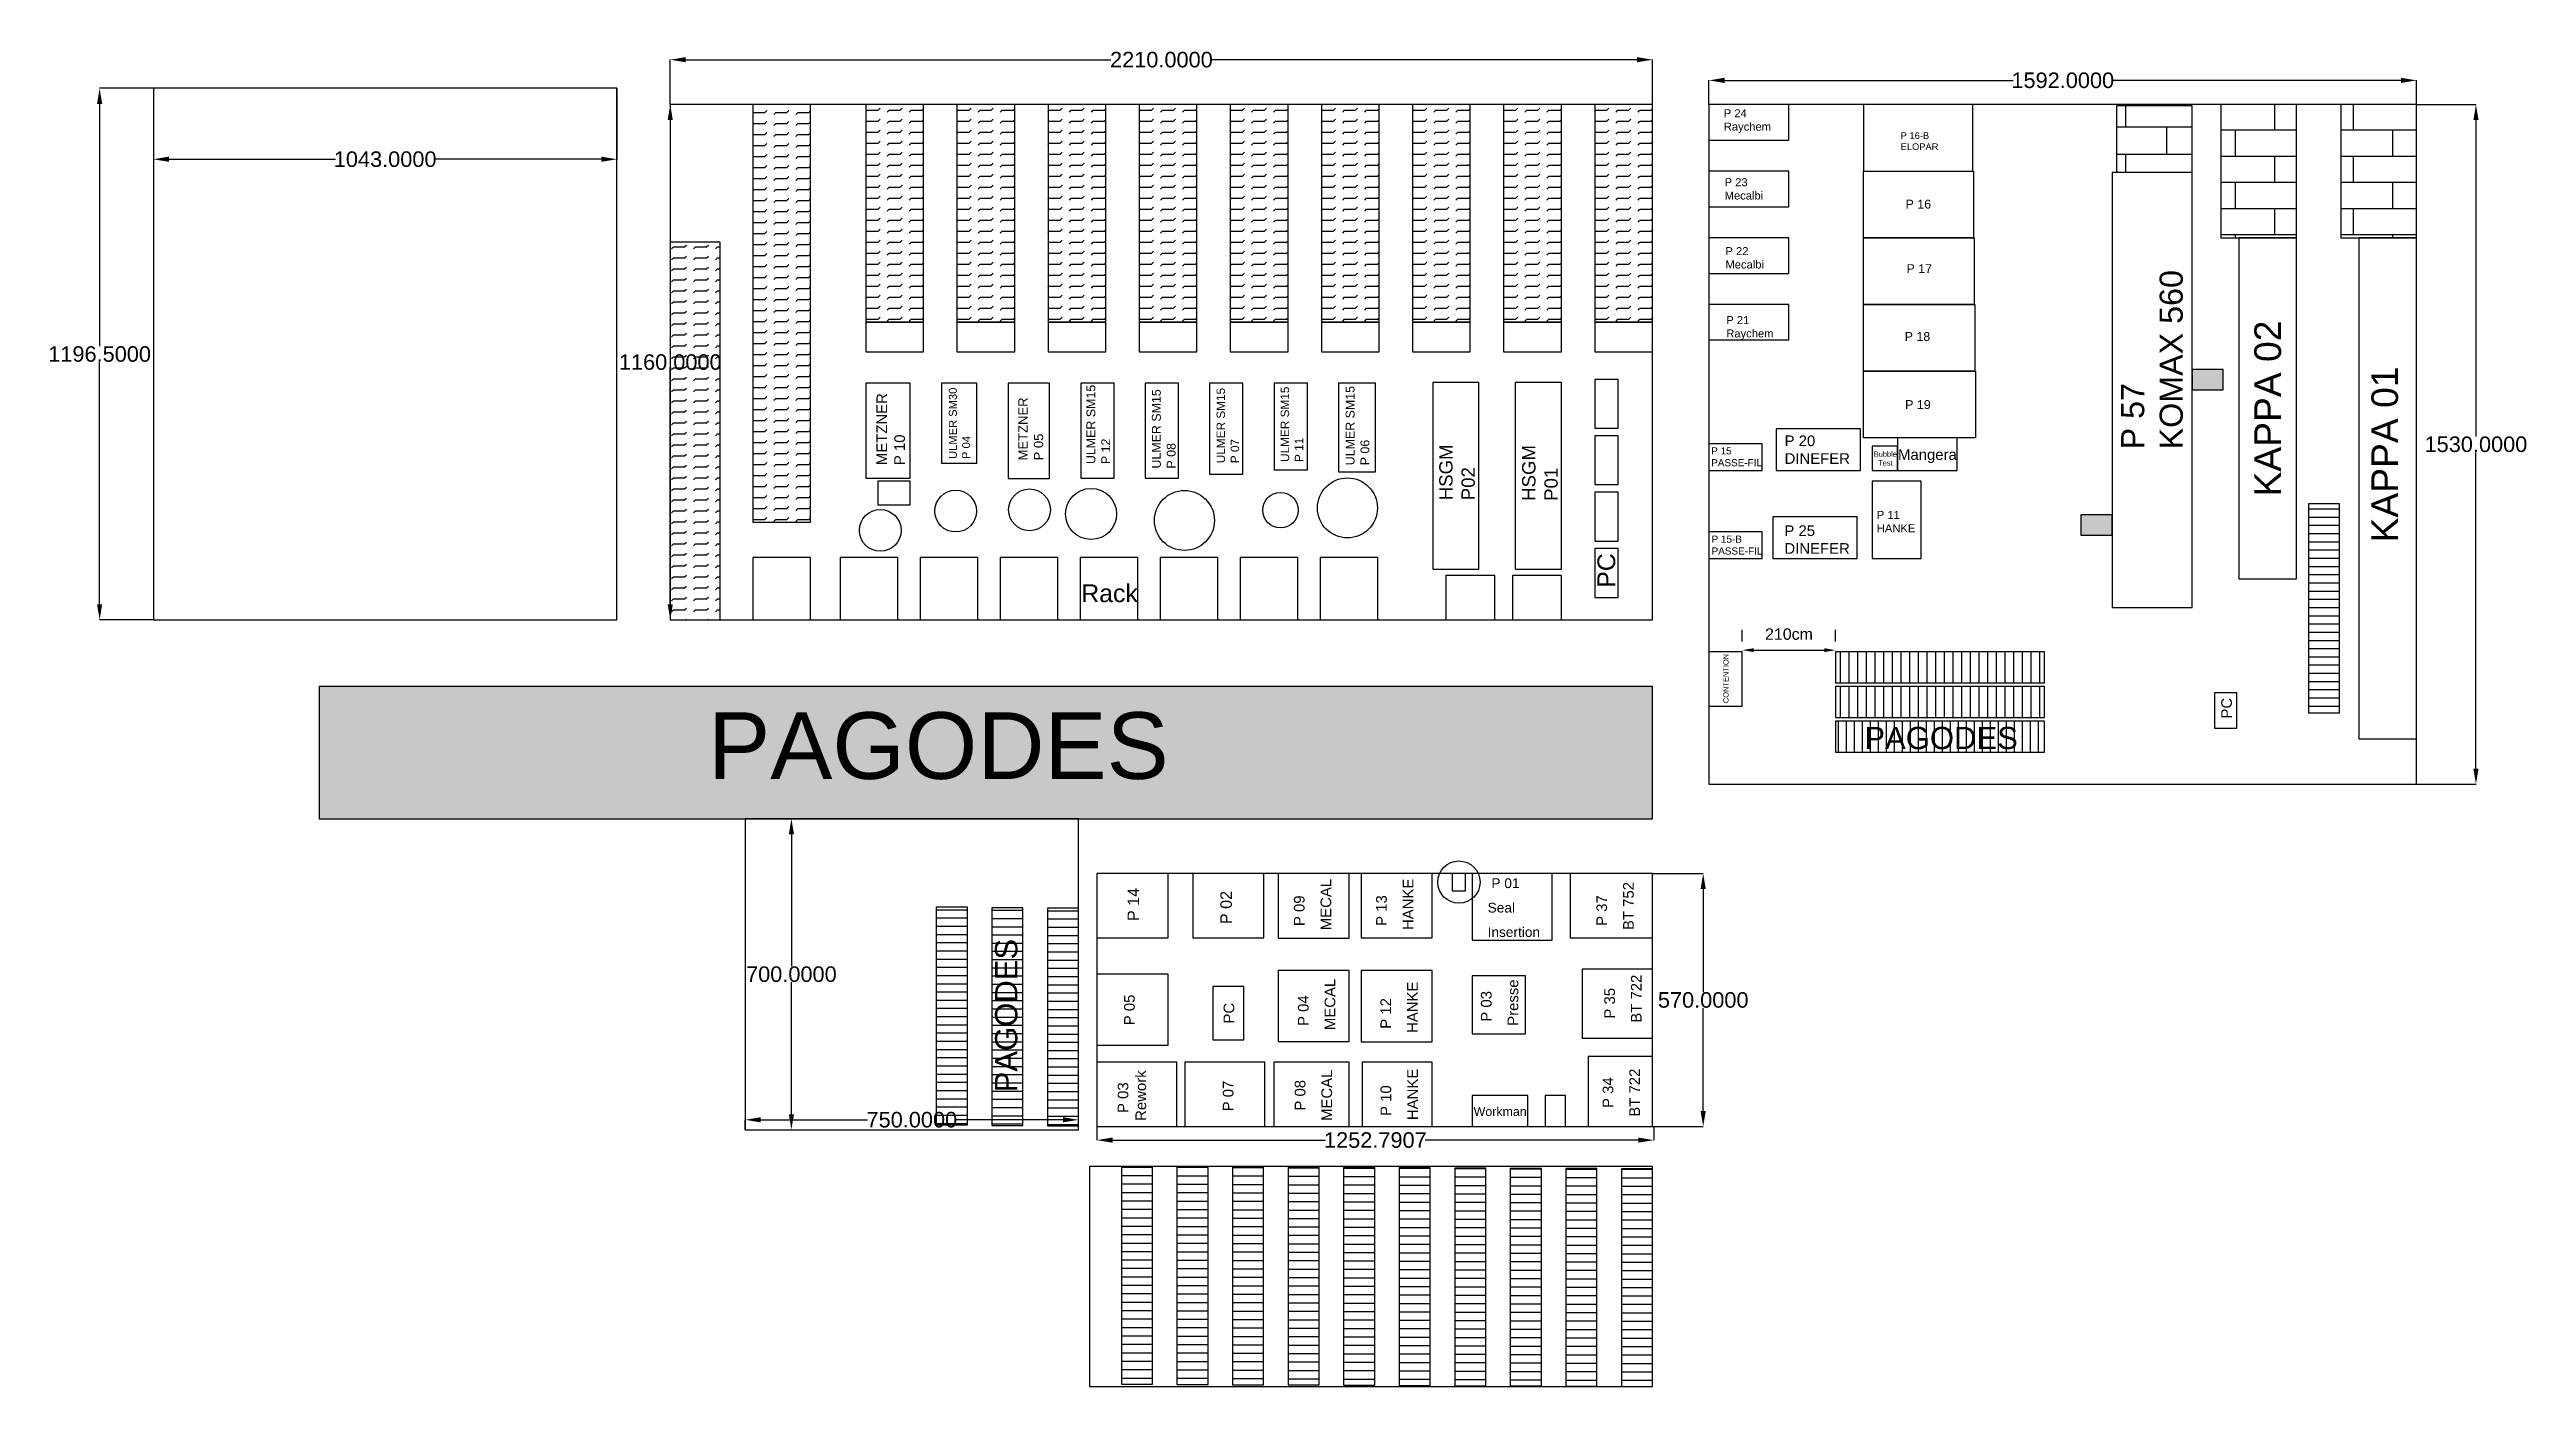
# Model space of a CAD drawing. Header units: inches. Extents: x -233 to 5339, y 0 to 3010.
import ezdxf

# ---------------------------------------------------------------- set-up
doc = ezdxf.new("R2010")
doc.units = ezdxf.units.IN
doc.header["$MEASUREMENT"] = 0
doc.styles.get("Standard").update_dxf_attribs({"font": 'arial.ttf'})
doc.dimstyles.new('ISO-25', dxfattribs={"dimtxt": 2.5, "dimasz": 2.5, "dimexe": 1.25, "dimexo": 0.625, "dimtad": 1, "dimtxsty": 'Standard', "dimcen": 2.5, "dimadec": 0, "dimazin": 0, "dimtfac": 1, "dimtmove": 0, "dimatfit": 3, "dimfxl": 1, "dimarcsym": 0})
doc.dimstyles.get("Standard").update_dxf_attribs({"dimtxt": 35, "dimasz": 35, "dimexe": 0.18, "dimexo": 0.0625, "dimgap": 0.09, "dimtad": 0, "dimtih": 1, "dimtoh": 1, "dimdec": 4, "dimzin": 0, "dimdsep": 46, "dimtxsty": 'Standard', "dimcen": 0.09, "dimadec": 0, "dimazin": 0, "dimtfac": 1, "dimtdec": 4, "dimtofl": 0, "dimtmove": 0, "dimatfit": 3, "dimfxl": 1, "dimtolj": 1, "dimtzin": 0, "dimarcsym": 0})
pattern_1 = [(0, (0, 0), (0, 58.93537), []), (90, (0, 0), (-88.392, 58.9354), [58.9354, -58.9354])]

msp = doc.modelspace()

# ---------------------------------------------------------------- texts
at = {"attachment_point": 5, "rotation": 90}
for s, insert, char_height in [('PC ', (3269.3852, 1837.05679), 40), ('PAGODES ', (1919.25234, 835.05949), 50)]:
    msp.add_mtext_dynamic_manual_height_columns(s, width=208.0956693, gutter_width=105.82111, heights=[4.47448], dxfattribs=dict(at, insert=insert, char_height=char_height))
at = {"attachment_point": 5}
for s, insert, char_height in [('Rack ', (2151.43075, 1785.58153), 40), ('PAGODES ', (1766.45237, 1441.83322), 150), ('PAGODES ', (4022.35675, 1459.64866), 50)]:
    msp.add_mtext_dynamic_manual_height_columns(s, width=208.0956693, gutter_width=105.82111, heights=[4.47448], dxfattribs=dict(at, insert=insert, char_height=char_height))

# ---------------------------------------------------------------- blocks, each defined once
blk = doc.blocks.new('*D64')
at = {"color": 0, "lineweight": -2, "transparency": 16777216}
for p, q in [((3575.1, 1677), (3575.1, 1703.6)), ((3785.1, 1677), (3785.1, 1703.6)), ((3600.7, 1657.8), (3759.4, 1657.8))]:
    blk.add_line(p, q, dxfattribs=at)
at = {"color": 0, "transparency": 16777216}
for points in [[(3600.7, 1662.1), (3600.7, 1653.5), (3575.1, 1657.8)], [(3759.4, 1662.1), (3759.4, 1653.5), (3785.1, 1657.8)]]:
    blk.add_solid(points, dxfattribs=at)
at = {"layer": 'Defpoints', "color": 0, "transparency": 16777216}
for p in [(3575.1, 1654.1), (3785.1, 1657.8), (3785.1, 1654)]:
    blk.add_point(p, dxfattribs=at)
at = {"color": 0, "transparency": 16777216, "insert": (3680.1, 1693.8), "char_height": 25.67, "attachment_point": 5}
blk.add_mtext('210cm', dxfattribs=at)
blk = doc.blocks.new('P24')
at = {"color": 7, "true_color": 0xffffff}
blk.add_lwpolyline([(3626.1, 3295.8), (3806.1, 3295.8), (3806.1, 3375.8), (3626.1, 3375.8)], close=True, dxfattribs=at)
at = {"insert": (3659.5, 3365.2), "char_height": 18, "attachment_point": 1}
blk.add_mtext_dynamic_manual_height_columns('P 24 \\PRaychem', width=113.925, gutter_width=12.5, heights=[0], dxfattribs=at)
blk = doc.blocks.new('P23')
at = {"color": 7, "true_color": 0xffffff}
blk.add_lwpolyline([(3626.1, 3145.8), (3806.1, 3145.8), (3806.1, 3225.8), (3626.1, 3225.8)], close=True, dxfattribs=at)
at = {"insert": (3661.4, 3210), "char_height": 18, "attachment_point": 1}
blk.add_mtext_dynamic_manual_height_columns('P 23 \\PMecalbi', width=113.925, gutter_width=12.5, heights=[0], dxfattribs=at)
blk = doc.blocks.new('P22')
at = {"color": 7, "true_color": 0xffffff}
blk.add_lwpolyline([(3626.1, 2995.8), (3806.1, 2995.8), (3806.1, 3075.8), (3626.1, 3075.8)], close=True, dxfattribs=at)
at = {"insert": (3663.2, 3054.8), "char_height": 18, "attachment_point": 1}
blk.add_mtext_dynamic_manual_height_columns('P 22 \\PMecalbi', width=113.925, gutter_width=12.5, heights=[0], dxfattribs=at)
blk = doc.blocks.new('P21')
at = {"color": 7, "true_color": 0xffffff}
blk.add_lwpolyline([(3626.1, 2845.8), (3806.1, 2845.8), (3806.1, 2925.8), (3626.1, 2925.8)], close=True, dxfattribs=at)
at = {"insert": (3665.1, 2899.6), "char_height": 18, "attachment_point": 1}
blk.add_mtext_dynamic_manual_height_columns('P 21 \\PRaychem', width=113.925, gutter_width=12.5, heights=[0], dxfattribs=at)
blk = doc.blocks.new('P15')
blk.add_lwpolyline([(3626.1, 2551.7), (3746.1, 2551.7), (3746.1, 2611.7), (3626.1, 2611.7)], close=True)
at = {"insert": (3631.1, 2604.2), "char_height": 16, "attachment_point": 1}
blk.add_mtext_dynamic_manual_height_columns('P 15\\PPASSE-FIL', width=97.126, gutter_width=12.5, heights=[0], dxfattribs=at)
blk = doc.blocks.new('P15-B')
blk.add_lwpolyline([(3626.1, 2353.8), (3746.1, 2353.8), (3746.1, 2413.8), (3626.1, 2413.8)], close=True)
at = {"insert": (3632, 2405.4), "char_height": 16, "attachment_point": 1}
blk.add_mtext_dynamic_manual_height_columns('P 15-B\\PPASSE-FIL', width=97.126, gutter_width=12.5, heights=[0], dxfattribs=at)
blk = doc.blocks.new('P25')
blk.add_lwpolyline([(3769.6, 2353.8), (3959.6, 2353.8), (3959.6, 2447.8), (3769.6, 2447.8)], close=True)
at = {"insert": (3795.8, 2428.5), "char_height": 24, "attachment_point": 1}
blk.add_mtext_dynamic_manual_height_columns('P 25 \\PDINEFER', width=152.973, gutter_width=12.5, heights=[0], dxfattribs=at)
blk = doc.blocks.new('P20')
blk.add_lwpolyline([(3777, 2551.7), (3967, 2551.7), (3967, 2645.7), (3777, 2645.7)], close=True)
at = {"insert": (3796.2, 2630.9), "char_height": 24, "attachment_point": 1}
blk.add_mtext_dynamic_manual_height_columns('P 20 \\PDINEFER', width=152.973, gutter_width=12.5, heights=[0], dxfattribs=at)
blk = doc.blocks.new('P11')
blk.add_lwpolyline([(3993.6, 2353.8), (4103.6, 2353.8), (4103.6, 2527.8), (3993.6, 2527.8)], close=True)
at = {"insert": (4003.8, 2461), "char_height": 18, "attachment_point": 1}
blk.add_mtext_dynamic_manual_height_columns('P 11\\PHANKE', width=55.388, gutter_width=12.5, heights=[0], dxfattribs=at)
blk = doc.blocks.new('CONTENTION')
blk.add_lwpolyline([(3626.1, 2021.8), (3701.1, 2021.8), (3701.1, 2143.8), (3626.1, 2143.8)], close=True)
at = {"insert": (3658.1, 2028.2), "char_height": 12, "attachment_point": 1, "rotation": 90}
blk.add_mtext_dynamic_manual_height_columns('CONTENTION ', width=35.228, gutter_width=12.5, heights=[0], dxfattribs=at)
blk = doc.blocks.new('PC_B')
at = {"color": 175, "true_color": 0x4554a5}
blk.add_lwpolyline([(4763.8, 1971.6), (4813.8, 1971.6), (4813.8, 2051.2), (4763.8, 2051.2)], close=True, dxfattribs=at)
at = {"color": 175, "true_color": 0x4554a5, "insert": (4778.7, 1993.7), "char_height": 24, "attachment_point": 1, "rotation": 90}
blk.add_mtext_dynamic_manual_height_columns('PC', width=26.14, gutter_width=12.5, heights=[0], dxfattribs=at)
blk = doc.blocks.new('REWORK_03')
blk.add_lwpolyline([(2249.1, 1152.8), (2429.1, 1152.8), (2429.1, 1297.8), (2249.1, 1297.8)], close=True)
at = {"insert": (2327.9, 1222.7), "char_height": 24, "attachment_point": 5, "rotation": 90}
blk.add_mtext_dynamic_manual_height_columns('P 03  Rework', width=119.801, gutter_width=12.5, heights=[0], dxfattribs=at)
blk = doc.blocks.new('BoB_KAPPA01')
at = {"true_color": 0x727430}
h = blk.add_hatch(dxfattribs=at)
h.set_pattern_fill('AR-BRSTD', color=67, scale=0.87, style=0)
h.set_pattern_definition(pattern_1)
h.paths.add_polyline_path([(5048.1, 3075.8), (5218.1, 3075.8), (5218.1, 3375.8), (5048.1, 3375.8)])
at = {"color": 67, "true_color": 0x727430}
blk.add_lwpolyline([(5048.1, 3075.8), (5218.1, 3075.8), (5218.1, 3375.8), (5048.1, 3375.8)], close=True, dxfattribs=at)
blk = doc.blocks.new('SMED_P57')
at = {"true_color": 0x136734}
h = blk.add_hatch(color=116, dxfattribs=at)
h.dxf.hatch_style = 1
h.paths.add_polyline_path([(4463.1, 2406.3), (4533.1, 2406.3), (4533.1, 2452.3), (4463.1, 2452.3)])
at = {"color": 116, "true_color": 0x136734}
blk.add_lwpolyline([(4463.1, 2406.3), (4533.1, 2406.3), (4533.1, 2452.3), (4463.1, 2452.3)], close=True, dxfattribs=at)
blk = doc.blocks.new('SMED02_P75')
at = {"true_color": 0x136734}
h = blk.add_hatch(color=116, dxfattribs=at)
h.dxf.hatch_style = 1
h.paths.add_polyline_path([(4734.6, 2799.6), (4804.6, 2799.6), (4804.6, 2845.6), (4734.6, 2845.6)])
at = {"color": 116, "true_color": 0x136734}
blk.add_lwpolyline([(4734.6, 2799.6), (4804.6, 2799.6), (4804.6, 2845.6), (4734.6, 2845.6)], close=True, dxfattribs=at)
blk = doc.blocks.new('Z_B')
at = {"color": 242, "true_color": 0xcd2027}
blk.add_lwpolyline([(3516.2, 1386.8), (5108.2, 1386.8), (5108.2, 2916.8), (3516.2, 2916.8)], close=True, dxfattribs=at)
blk = doc.blocks.new('Z_A')
at = {"color": 242, "true_color": 0xcd2027}
blk.add_lwpolyline([(2139.2, 615.8), (3389.2, 615.8), (3389.2, 1185.8), (2139.2, 1185.8)], close=True, dxfattribs=at)
blk = doc.blocks.new('P14')
blk.add_lwpolyline([(2249.1, 1577.8), (2409.1, 1577.8), (2409.1, 1722.8), (2249.1, 1722.8)], close=True)
at = {"insert": (2318, 1605.6), "char_height": 26, "attachment_point": 1, "rotation": 90}
blk.add_mtext_dynamic_manual_height_columns('\\pxsm1.5; P 14 ', width=119.801, gutter_width=12.5, heights=[0], dxfattribs=at)
blk = doc.blocks.new('P02')
blk.add_lwpolyline([(2471.7, 1577.8), (2631.7, 1577.8), (2631.7, 1722.8), (2471.7, 1722.8)], close=True)
at = {"insert": (2533.7, 1598.7), "char_height": 26, "attachment_point": 1, "rotation": 90}
blk.add_mtext_dynamic_manual_height_columns('\\pxsm1.5; P 02', width=119.801, gutter_width=12.5, heights=[0], dxfattribs=at)
blk = doc.blocks.new('P09')
blk.add_lwpolyline([(2701.8, 1577.8), (2861.8, 1577.8), (2861.8, 1722.8), (2701.8, 1722.8)], close=True)
at = {"insert": (2737.2, 1595.4), "char_height": 24, "attachment_point": 1, "rotation": 90}
blk.add_mtext_dynamic_manual_height_columns('\\pxsm1.5; P 09 \\PMECAL', width=119.801, gutter_width=12.5, heights=[0], dxfattribs=at)
blk = doc.blocks.new('P13')
blk.add_lwpolyline([(2888.5, 1577.8), (3048.5, 1577.8), (3048.5, 1722.8), (2888.5, 1722.8)], close=True)
at = {"insert": (2922.2, 1595.5), "char_height": 24, "attachment_point": 1, "rotation": 90}
blk.add_mtext_dynamic_manual_height_columns('\\pxsm1.5; P 13 \\PHANKE', width=119.801, gutter_width=12.5, heights=[0], dxfattribs=at)
blk = doc.blocks.new('P01')
blk.add_lwpolyline([(3068, 1572.8), (3248, 1572.8), (3248, 1722.8), (3068, 1722.8)], close=True)
at = {"insert": (3102.7, 1711.9), "char_height": 22, "attachment_point": 1}
blk.add_mtext_dynamic_manual_height_columns('\\pxsm1.5; P 01 Seal Insertion', width=130.567, gutter_width=12.5, heights=[0], dxfattribs=at)
blk = doc.blocks.new('P37')
blk.add_lwpolyline([(3314.1, 1577.8), (3499.1, 1577.8), (3499.1, 1722.8), (3314.1, 1722.8)], close=True)
at = {"insert": (3372.8, 1595.5), "char_height": 24, "attachment_point": 1, "rotation": 90}
blk.add_mtext_dynamic_manual_height_columns('\\pxsm1.5; P 37 \\PBT 752', width=119.801, gutter_width=12.5, heights=[0], dxfattribs=at)
blk = doc.blocks.new('P05')
blk.add_lwpolyline([(2249.1, 1336), (2409.1, 1336), (2409.1, 1496), (2249.1, 1496)], close=True)
at = {"insert": (2310.1, 1371.8), "char_height": 24, "attachment_point": 1, "rotation": 90}
blk.add_mtext_dynamic_manual_height_columns('\\pxsm1.5; P 05', width=119.801, gutter_width=12.5, heights=[0], dxfattribs=at)
blk = doc.blocks.new('PC-A')
at = {"color": 175, "true_color": 0x4554a5}
blk.add_lwpolyline([(2544.3, 1348.5), (2614.3, 1348.5), (2614.3, 1468.5), (2544.3, 1468.5)], close=True, dxfattribs=at)
at = {"color": 175, "true_color": 0x4554a5, "insert": (2580.9, 1408.3), "char_height": 24, "attachment_point": 5, "rotation": 90}
blk.add_mtext_dynamic_manual_height_columns('PC', width=119.801, gutter_width=12.5, heights=[0], dxfattribs=at)
blk = doc.blocks.new('P04')
blk.add_lwpolyline([(2668.9, 1344.2), (2828.9, 1344.2), (2828.9, 1504.2), (2668.9, 1504.2)], close=True)
at = {"insert": (2713.5, 1370.2), "char_height": 24, "attachment_point": 1, "rotation": 90}
blk.add_mtext_dynamic_manual_height_columns('\\pxsm1.5; P 04 \\PMECAL', width=119.801, gutter_width=12.5, heights=[0], dxfattribs=at)
blk = doc.blocks.new('P12')
blk.add_lwpolyline([(2878.1, 1344.1), (3038.1, 1344.1), (3038.1, 1504.1), (2878.1, 1504.1)], close=True)
at = {"insert": (2921.6, 1363.9), "char_height": 24, "attachment_point": 1, "rotation": 90}
blk.add_mtext_dynamic_manual_height_columns('\\pxsm1.5; P 12 \\PHANKE', width=119.801, gutter_width=12.5, heights=[0], dxfattribs=at)
blk = doc.blocks.new('PRESSE_03')
at = {"color": 175, "true_color": 0x4554a5}
blk.add_lwpolyline([(3117.8, 1362.1), (3237.8, 1362.1), (3237.8, 1492.1), (3117.8, 1492.1)], close=True, dxfattribs=at)
at = {"color": 175, "true_color": 0x4554a5, "insert": (3137.4, 1379.9), "char_height": 24, "attachment_point": 1, "rotation": 90}
blk.add_mtext_dynamic_manual_height_columns('\\pxsm1.5; P 03 \\PPresse', width=119.801, gutter_width=12.5, heights=[0], dxfattribs=at)
blk = doc.blocks.new('P35')
blk.add_lwpolyline([(3341.1, 1352.1), (3499.1, 1352.1), (3499.1, 1507.1), (3341.1, 1507.1)], close=True)
at = {"insert": (3390.6, 1386.8), "char_height": 24, "attachment_point": 1, "rotation": 90}
blk.add_mtext_dynamic_manual_height_columns('\\pxsm1.5; P 35 \\PBT 722', width=119.801, gutter_width=12.5, heights=[0], dxfattribs=at)
blk = doc.blocks.new('P07')
blk.add_lwpolyline([(2471.7, 1152.8), (2651.7, 1152.8), (2651.7, 1297.8), (2471.7, 1297.8)], close=True)
at = {"insert": (2569.6, 1221.7), "char_height": 24, "attachment_point": 5, "rotation": 90}
blk.add_mtext_dynamic_manual_height_columns('P 07', width=119.801, gutter_width=12.5, heights=[0], dxfattribs=at)
blk = doc.blocks.new('P08')
blk.add_lwpolyline([(2691.8, 1152.8), (2861.8, 1152.8), (2861.8, 1297.8), (2691.8, 1297.8)], close=True)
at = {"insert": (2781.3, 1223.5), "char_height": 24, "attachment_point": 5, "rotation": 90}
blk.add_mtext_dynamic_manual_height_columns('\\pxsm1.5;P 08 \\P\\ps*;MECAL', width=119.801, gutter_width=12.5, heights=[0], dxfattribs=at)
blk = doc.blocks.new('P10')
blk.add_lwpolyline([(2890.5, 1152.8), (3048.5, 1152.8), (3048.5, 1297.8), (2890.5, 1297.8)], close=True)
at = {"insert": (2932.1, 1167.6), "char_height": 24, "attachment_point": 1, "rotation": 90}
blk.add_mtext_dynamic_manual_height_columns('\\pxsm1.5; P 10 \\PHANKE', width=119.801, gutter_width=12.5, heights=[0], dxfattribs=at)
blk = doc.blocks.new('P34')
blk.add_lwpolyline([(3354.1, 1152.8), (3499.1, 1152.8), (3499.1, 1310.8), (3354.1, 1310.8)], close=True)
at = {"insert": (3428.9, 1229.3), "char_height": 24, "attachment_point": 5, "rotation": 90}
blk.add_mtext_dynamic_manual_height_columns('\\pxsm1.5;P 34 \\P\\ps*;BT 722', width=119.801, gutter_width=12.5, heights=[0], dxfattribs=at)
blk = doc.blocks.new('poutre')
at = {"color": 6}
blk.add_lwpolyline([(2938.6, 1146.8), (2968.6, 1146.8), (2968.6, 1185.8), (2938.6, 1185.8)], close=True, dxfattribs=at)
blk.add_circle((2953.6, 1166.3), 47.6, dxfattribs=at)
blk = doc.blocks.new('P19+Ref')
blk.add_lwpolyline([(3864.2, 2316.8), (4116, 2316.8), (4116, 2166.8), (3864.2, 2166.8)], close=True)
at = {"insert": (3957.6, 2251.4), "char_height": 20, "attachment_point": 1}
blk.add_mtext_dynamic_manual_height_columns('P 19 ', width=70.41, gutter_width=12.5, heights=[0], dxfattribs=at)
blk = doc.blocks.new('P18+Ref')
blk.add_lwpolyline([(3864.2, 2466.8), (4114.6, 2466.8), (4114.6, 2316.8), (3864.2, 2316.8)], close=True)
at = {"insert": (3956.5, 2404.6), "char_height": 20, "attachment_point": 1}
blk.add_mtext_dynamic_manual_height_columns('P 18 ', width=70.41, gutter_width=12.5, heights=[0], dxfattribs=at)
blk = doc.blocks.new('P17+Ref')
blk.add_lwpolyline([(3864.2, 2616.8), (4113.1, 2616.8), (4113.1, 2466.8), (3864.2, 2466.8)], close=True)
at = {"insert": (3960.7, 2557.5), "char_height": 20, "attachment_point": 1}
blk.add_mtext_dynamic_manual_height_columns('P 17 ', width=70.41, gutter_width=12.5, heights=[0], dxfattribs=at)
blk = doc.blocks.new('P16+Ref')
blk.add_lwpolyline([(3864.2, 2766.8), (4111.7, 2766.8), (4111.7, 2616.8), (3864.2, 2616.8)], close=True)
at = {"insert": (3958.5, 2702.7), "char_height": 20, "attachment_point": 1}
blk.add_mtext_dynamic_manual_height_columns('P 16 ', width=70.41, gutter_width=12.5, heights=[0], dxfattribs=at)
blk = doc.blocks.new('P16-B+Ref')
blk.add_lwpolyline([(4110.2, 2916.8), (3864.2, 2916.8), (3864.2, 2766.8), (4110.2, 2766.8)], close=True)
at = {"insert": (3947.5, 2854.5), "char_height": 15, "attachment_point": 1}
blk.add_mtext_dynamic_manual_height_columns('P 16-B\\PELOPAR', width=104.342, gutter_width=12.5, heights=[0], dxfattribs=at)
blk = doc.blocks.new('KAPPA01')
blk.add_lwpolyline([(5088.1, 1896.3), (5218.1, 1896.3), (5218.1, 3024.3), (5088.1, 3024.3)], close=True)
at = {"insert": (5116.5, 2338.6), "char_height": 60, "attachment_point": 1, "rotation": 90}
blk.add_mtext_dynamic_manual_height_columns('KAPPA 01', width=379.736, gutter_width=12.5, heights=[0], dxfattribs=at)
blk = doc.blocks.new('BoB+KAPPA01')
at = {"color": 175, "true_color": 0x4554a5}
blk.add_blockref('KAPPA01', (-109.9, -407.5), dxfattribs=at)
blk = doc.blocks.new('WORKMAN_A')
at = {"color": 175, "true_color": 0x4554a5}
blk.add_lwpolyline([(3123, 1152.8), (3248, 1152.8), (3248, 1222.8), (3123, 1222.8)], close=True, dxfattribs=at)
at = {"color": 175, "true_color": 0x4554a5, "insert": (3185.9, 1186.7), "char_height": 20, "attachment_point": 5}
blk.add_mtext_dynamic_manual_height_columns('Workman', width=119.801, gutter_width=12.5, heights=[0], dxfattribs=at)
blk = doc.blocks.new('Bubble_Test')
at = {"color": 175, "true_color": 0x4554a5}
blk.add_lwpolyline([(3883.6, 2092.7), (3940.6, 2092.7), (3940.6, 2147.7), (3883.6, 2147.7)], close=True, dxfattribs=at)
at = {"color": 175, "true_color": 0x4554a5, "insert": (3913, 2119.8), "char_height": 12, "attachment_point": 5}
blk.add_mtext_dynamic_manual_height_columns('Bubble \\PTest', width=119.801, gutter_width=12.5, heights=[0], dxfattribs=at)
blk = doc.blocks.new('mangera')
at = {"color": 175, "true_color": 0x4554a5}
blk.add_lwpolyline([(3940.6, 2092.7), (4074.6, 2092.7), (4074.6, 2166.7), (3940.6, 2166.7)], close=True, dxfattribs=at)
at = {"color": 175, "true_color": 0x4554a5, "insert": (4007.7, 2125.3), "char_height": 24, "attachment_point": 5}
blk.add_mtext_dynamic_manual_height_columns('Mangera', width=119.801, gutter_width=12.5, heights=[0], dxfattribs=at)
blk = doc.blocks.new('HSGM_01')
blk.add_lwpolyline([(3182.7, 2469.8), (3286.7, 2469.8), (3286.7, 2889.8), (3182.7, 2889.8)], close=True)
at = {"insert": (3198.3, 2623.7), "char_height": 30, "attachment_point": 1, "rotation": 90}
blk.add_mtext_dynamic_manual_height_columns('HSGM P01', width=59.269, gutter_width=12.5, heights=[0], dxfattribs=at)
blk = doc.blocks.new('HSGM_02')
blk.add_lwpolyline([(2997.2, 2469.8), (3101.2, 2469.8), (3101.2, 2889.8), (2997.2, 2889.8)], close=True)
at = {"insert": (3011.8, 2625), "char_height": 30, "attachment_point": 1, "rotation": 90}
blk.add_mtext_dynamic_manual_height_columns('HSGM P02', width=57.62, gutter_width=12.5, heights=[0], dxfattribs=at)
blk = doc.blocks.new('SM15_06')
blk.add_lwpolyline([(2775.2, 2649), (2858.2, 2649), (2858.2, 2849), (2775.2, 2849)], close=True)
at = {"insert": (2791.2, 2663.9), "char_height": 20, "attachment_point": 1, "rotation": 90}
blk.add_mtext_dynamic_manual_height_columns('ULMER SM15 \\PP 06', width=181.005, gutter_width=12.5, heights=[0], dxfattribs=at)
blk = doc.blocks.new('SM15_11')
blk.add_lwpolyline([(2650.1, 2654), (2725.1, 2654), (2725.1, 2849), (2650.1, 2849)], close=True)
at = {"insert": (2665, 2671.4), "char_height": 19, "attachment_point": 1, "rotation": 90}
blk.add_mtext_dynamic_manual_height_columns('ULMER SM15\\PP 11 ', width=181.005, gutter_width=12.5, heights=[0], dxfattribs=at)
blk = doc.blocks.new('SM15_07')
blk.add_lwpolyline([(2510.2, 2644), (2585.2, 2644), (2585.2, 2849), (2510.2, 2849)], close=True)
at = {"insert": (2525.8, 2668.6), "char_height": 19, "attachment_point": 1, "rotation": 90}
blk.add_mtext_dynamic_manual_height_columns('ULMER SM15\\PP 07 ', width=181.005, gutter_width=12.5, heights=[51.4], dxfattribs=at)
blk = doc.blocks.new('SM15_08')
blk.add_lwpolyline([(2383.7, 2635), (2458.7, 2635), (2458.7, 2849), (2383.7, 2849)], close=True)
at = {"insert": (2398.9, 2656.6), "char_height": 20, "attachment_point": 1, "rotation": 90}
blk.add_mtext_dynamic_manual_height_columns('ULMER SM15\\PP 08 ', width=181.005, gutter_width=12.5, heights=[0], dxfattribs=at)
blk = doc.blocks.new('SM15_12')
blk.add_lwpolyline([(2228.2, 2635), (2303.2, 2635), (2303.2, 2849), (2228.2, 2849)], close=True)
at = {"insert": (2241.1, 2666.6), "char_height": 20, "attachment_point": 1, "rotation": 90}
blk.add_mtext_dynamic_manual_height_columns('ULMER SM15\\PP 12 ', width=181.005, gutter_width=12.5, heights=[0], dxfattribs=at)
blk = doc.blocks.new('METZNER_05')
blk.add_lwpolyline([(2079.6, 2634), (2173.1, 2634), (2173.1, 2849), (2079.6, 2849)], close=True)
at = {"insert": (2102.6, 2674.9), "char_height": 21, "attachment_point": 1, "rotation": 90}
blk.add_mtext_dynamic_manual_height_columns('METZNER\\PP 05', width=145.38, gutter_width=12.5, heights=[0], dxfattribs=at)
blk = doc.blocks.new('SM30_04')
blk.add_lwpolyline([(1939.3, 2669), (2019.3, 2669), (2019.3, 2849), (1939.3, 2849)], close=True)
at = {"insert": (1956.1, 2678.1), "char_height": 18, "attachment_point": 1, "rotation": 90}
blk.add_mtext_dynamic_manual_height_columns('ULMER SM30\\PP 04', width=159.463, gutter_width=12.5, heights=[0], dxfattribs=at)
blk = doc.blocks.new('METZNER_10')
blk.add_lwpolyline([(1736, 2635), (1836, 2635), (1836, 2849), (1736, 2849)], close=True)
at = {"insert": (1760, 2664.3), "char_height": 24, "attachment_point": 1, "rotation": 90}
blk.add_mtext_dynamic_manual_height_columns('METZNER\\PP 10 ', width=69.063, gutter_width=12.5, heights=[0], dxfattribs=at)
blk = doc.blocks.new('BOX')
at = {"true_color": 0x139b48}
h = blk.add_hatch(dxfattribs=at)
h.set_pattern_fill('FLEX', color=114, scale=3.9)
h.set_pattern_definition([(0, (-1373.282, -4957.616), (0, 24.765), [24.765, -24.765]), (45, (-1348.517, -4957.616), (0, 24.765), [6.19125, -22.6405, 6.19125, -35.023])])
h.paths.add_polyline_path([(1348.6, 1946.1), (1478.6, 1946.1), (1478.6, 2886.1), (1348.6, 2886.1)])
at = {"color": 114, "true_color": 0x139b48}
blk.add_lwpolyline([(1348.6, 1946.1), (1478.6, 1946.1), (1478.6, 2886.1), (1348.6, 2886.1)], close=True, dxfattribs=at)
blk = doc.blocks.new('BOXDEL')
at = {"true_color": 0xf26722}
h = blk.add_hatch(dxfattribs=at)
h.set_pattern_fill('FLEX', color=30, scale=3.9)
h.set_pattern_definition([(0, (-1355.517, -4715.478), (0, 24.765), [24.765, -24.765]), (45, (-1330.752, -4715.478), (0, 24.765), [6.19125, -22.6405, 6.19125, -35.023])])
h.paths.add_polyline_path([(1163.1, 1726.1), (1275.1, 1726.1), (1275.1, 2576.1), (1163.1, 2576.1)])
at = {"color": 30, "true_color": 0xf26722}
blk.add_lwpolyline([(1163.1, 1726.1), (1275.1, 1726.1), (1275.1, 2576.1), (1163.1, 2576.1)], close=True, dxfattribs=at)
blk = doc.blocks.new('Dereeling_tbl06')
at = {"color": 32, "true_color": 0xcd6928}
blk.add_circle((2686.7, 1977.9), 67.5, dxfattribs=at)
blk = doc.blocks.new('Dereeling_tbl11')
at = {"color": 32, "true_color": 0xcd6928}
blk.add_circle((2536, 1973), 40, dxfattribs=at)
blk = doc.blocks.new('Dereeling_tbl08')
at = {"color": 32, "true_color": 0xcd6928}
blk.add_circle((2319.9, 1949.7), 67.5, dxfattribs=at)
blk = doc.blocks.new('Dereeling_tbl12')
at = {"color": 32, "true_color": 0xcd6928}
blk.add_circle((2109.9, 1964.4), 57.5, dxfattribs=at)
blk = doc.blocks.new('Dereeling_tbl05')
at = {"color": 32, "true_color": 0xcd6928}
blk.add_circle((1971.4, 1973.7), 47, dxfattribs=at)
blk = doc.blocks.new('Dereeling_tbl04')
at = {"color": 32, "true_color": 0xcd6928}
blk.add_circle((1805.2, 1970.8), 47, dxfattribs=at)
blk = doc.blocks.new('Dereeling_tbl10')
at = {"color": 32, "true_color": 0xcd6928}
blk.add_circle((1635.6, 1927.4), 47, dxfattribs=at)
blk = doc.blocks.new('PC_cuttingtubes')
for points in [[(3243.1, 2157.3), (3296.1, 2157.3), (3296.1, 2267.3), (3243.1, 2267.3)], [(3243.1, 2030.4), (3296.1, 2030.4), (3296.1, 2140.4), (3243.1, 2140.4)], [(3243.1, 1903.4), (3296.1, 1903.4), (3296.1, 2013.4), (3243.1, 2013.4)], [(3243.1, 1776.4), (3296.1, 1776.4), (3296.1, 1886.4), (3243.1, 1886.4)]]:
    blk.add_lwpolyline(points, close=True)
blk = doc.blocks.new('BOX_01')
blk.add_lwpolyline([(3058.1, 1726.1), (3168.1, 1726.1), (3168.1, 1826.1), (3058.1, 1826.1)], close=True)
blk = doc.blocks.new('BOX_02')
blk.add_lwpolyline([(2908.1, 1726.1), (3018.1, 1726.1), (3018.1, 1826.1), (2908.1, 1826.1)], close=True)
blk = doc.blocks.new('BOX_06')
blk.add_lwpolyline([(2625.3, 1726.1), (2755.3, 1726.1), (2755.3, 1866.1), (2625.3, 1866.1)], close=True)
blk = doc.blocks.new('BOX_11')
blk.add_lwpolyline([(2445.3, 1726.1), (2575.3, 1726.1), (2575.3, 1866.1), (2445.3, 1866.1)], close=True)
blk = doc.blocks.new('BOX_07')
blk.add_lwpolyline([(2265.3, 1726.1), (2395.3, 1726.1), (2395.3, 1866.1), (2265.3, 1866.1)], close=True)
blk = doc.blocks.new('BOX_08')
blk.add_lwpolyline([(2085.3, 1726.1), (2215.3, 1726.1), (2215.3, 1866.1), (2085.3, 1866.1)], close=True)
blk = doc.blocks.new('BOX_12')
blk.add_lwpolyline([(1905.3, 1726.1), (2035.3, 1726.1), (2035.3, 1866.1), (1905.3, 1866.1)], close=True)
blk = doc.blocks.new('BOX_05')
blk.add_lwpolyline([(1725.3, 1726.1), (1855.3, 1726.1), (1855.3, 1866.1), (1725.3, 1866.1)], close=True)
blk = doc.blocks.new('BOX_04')
blk.add_lwpolyline([(1545.3, 1726.1), (1675.3, 1726.1), (1675.3, 1866.1), (1545.3, 1866.1)], close=True)
blk = doc.blocks.new('BOX_10')
blk.add_lwpolyline([(1348.6, 1726.1), (1478.6, 1726.1), (1478.6, 1866.1), (1348.6, 1866.1)], close=True)
blk = doc.blocks.new('Z_CuttingTubes')
at = {"color": 40, "true_color": 0xf8d731}
blk.add_lwpolyline([(1163.1, 1726.1), (3373.1, 1726.1), (3373.1, 2886.1), (1163.1, 2886.1)], close=True, dxfattribs=at)
blk = doc.blocks.new('BOX_1')
at = {"true_color": 0x139b48}
h = blk.add_hatch(dxfattribs=at)
h.set_pattern_fill('FLEX', color=114, scale=3.9)
h.set_pattern_definition([(0, (323.56, -5769.633), (0, 24.765), [24.765, -24.765]), (45, (348.324, -5769.633), (0, 24.765), [6.19125, -22.6405, 6.19125, -35.023])])
h.paths.add_polyline_path([(3243.1, 2396.1), (3373.1, 2396.1), (3373.1, 2886.1), (3243.1, 2886.1)])
at = {"color": 114, "true_color": 0x139b48}
for points in [[(3243.1, 2396.1), (3373.1, 2396.1), (3373.1, 2886.1), (3243.1, 2886.1)], [(3243.1, 2329.1), (3373.1, 2329.1), (3373.1, 2396.1), (3243.1, 2396.1)]]:
    blk.add_lwpolyline(points, close=True, dxfattribs=at)
blk = doc.blocks.new('BOX_2')
at = {"true_color": 0x139b48}
h = blk.add_hatch(dxfattribs=at)
h.set_pattern_fill('FLEX', color=114, scale=3.9)
h.set_pattern_definition([(0, (118.56, -5769.633), (0, 24.765), [24.765, -24.765]), (45, (143.324, -5769.633), (0, 24.765), [6.19125, -22.6405, 6.19125, -35.023])])
h.paths.add_polyline_path([(3038.1, 2396.1), (3168.1, 2396.1), (3168.1, 2886.1), (3038.1, 2886.1)])
at = {"color": 114, "true_color": 0x139b48}
for points in [[(3038.1, 2396.1), (3168.1, 2396.1), (3168.1, 2886.1), (3038.1, 2886.1)], [(3038.1, 2329.1), (3168.1, 2329.1), (3168.1, 2396.1), (3038.1, 2396.1)]]:
    blk.add_lwpolyline(points, close=True, dxfattribs=at)
blk = doc.blocks.new('BOX_3')
at = {"true_color": 0x139b48}
h = blk.add_hatch(dxfattribs=at)
h.set_pattern_fill('FLEX', color=114, scale=3.9)
h.set_pattern_definition([(0, (-86.44, -5769.633), (0, 24.765), [24.765, -24.765]), (45, (-61.676, -5769.633), (0, 24.765), [6.19125, -22.6405, 6.19125, -35.023])])
h.paths.add_polyline_path([(2833.1, 2396.1), (2963.1, 2396.1), (2963.1, 2886.1), (2833.1, 2886.1)])
at = {"color": 114, "true_color": 0x139b48}
for points in [[(2833.1, 2396.1), (2963.1, 2396.1), (2963.1, 2886.1), (2833.1, 2886.1)], [(2833.1, 2329.1), (2963.1, 2329.1), (2963.1, 2396.1), (2833.1, 2396.1)]]:
    blk.add_lwpolyline(points, close=True, dxfattribs=at)
blk = doc.blocks.new('BOX_4')
at = {"true_color": 0x139b48}
h = blk.add_hatch(dxfattribs=at)
h.set_pattern_fill('FLEX', color=114, scale=3.9)
h.set_pattern_definition([(0, (-291.44, -5769.633), (0, 24.765), [24.765, -24.765]), (45, (-266.676, -5769.633), (0, 24.765), [6.19125, -22.6405, 6.19125, -35.023])])
h.paths.add_polyline_path([(2628.1, 2396.1), (2758.1, 2396.1), (2758.1, 2886.1), (2628.1, 2886.1)])
at = {"color": 114, "true_color": 0x139b48}
for points in [[(2628.1, 2396.1), (2758.1, 2396.1), (2758.1, 2886.1), (2628.1, 2886.1)], [(2628.1, 2329.1), (2758.1, 2329.1), (2758.1, 2396.1), (2628.1, 2396.1)]]:
    blk.add_lwpolyline(points, close=True, dxfattribs=at)
blk = doc.blocks.new('BOX_5')
at = {"true_color": 0x139b48}
h = blk.add_hatch(dxfattribs=at)
h.set_pattern_fill('FLEX', color=114, scale=3.9)
h.set_pattern_definition([(0, (-496.44, -5769.633), (0, 24.765), [24.765, -24.765]), (45, (-471.676, -5769.633), (0, 24.765), [6.19125, -22.6405, 6.19125, -35.023])])
h.paths.add_polyline_path([(2423.1, 2396.1), (2553.1, 2396.1), (2553.1, 2886.1), (2423.1, 2886.1)])
at = {"color": 114, "true_color": 0x139b48}
for points in [[(2423.1, 2396.1), (2553.1, 2396.1), (2553.1, 2886.1), (2423.1, 2886.1)], [(2423.1, 2329.1), (2553.1, 2329.1), (2553.1, 2396.1), (2423.1, 2396.1)]]:
    blk.add_lwpolyline(points, close=True, dxfattribs=at)
blk = doc.blocks.new('BOX_6')
at = {"true_color": 0x139b48}
h = blk.add_hatch(dxfattribs=at)
h.set_pattern_fill('FLEX', color=114, scale=3.9)
h.set_pattern_definition([(0, (-701.44, -5769.633), (0, 24.765), [24.765, -24.765]), (45, (-676.676, -5769.633), (0, 24.765), [6.19125, -22.6405, 6.19125, -35.023])])
h.paths.add_polyline_path([(2218.1, 2396.1), (2348.1, 2396.1), (2348.1, 2886.1), (2218.1, 2886.1)])
at = {"color": 114, "true_color": 0x139b48}
for points in [[(2218.1, 2396.1), (2348.1, 2396.1), (2348.1, 2886.1), (2218.1, 2886.1)], [(2218.1, 2329.1), (2348.1, 2329.1), (2348.1, 2396.1), (2218.1, 2396.1)]]:
    blk.add_lwpolyline(points, close=True, dxfattribs=at)
blk = doc.blocks.new('BOX_7')
at = {"true_color": 0x139b48}
h = blk.add_hatch(dxfattribs=at)
h.set_pattern_fill('FLEX', color=114, scale=3.9)
h.set_pattern_definition([(0, (-906.44, -5769.633), (0, 24.765), [24.765, -24.765]), (45, (-881.676, -5769.633), (0, 24.765), [6.19125, -22.6405, 6.19125, -35.023])])
h.paths.add_polyline_path([(2013.1, 2396.1), (2143.1, 2396.1), (2143.1, 2886.1), (2013.1, 2886.1)])
at = {"color": 114, "true_color": 0x139b48}
for points in [[(2013.1, 2396.1), (2143.1, 2396.1), (2143.1, 2886.1), (2013.1, 2886.1)], [(2013.1, 2329.1), (2143.1, 2329.1), (2143.1, 2396.1), (2013.1, 2396.1)]]:
    blk.add_lwpolyline(points, close=True, dxfattribs=at)
blk = doc.blocks.new('BOX_8')
at = {"true_color": 0x139b48}
h = blk.add_hatch(dxfattribs=at)
h.set_pattern_fill('FLEX', color=114, scale=3.9)
h.set_pattern_definition([(0, (-1111.44, -5769.633), (0, 24.765), [24.765, -24.765]), (45, (-1086.676, -5769.633), (0, 24.765), [6.19125, -22.6405, 6.19125, -35.023])])
h.paths.add_polyline_path([(1808.1, 2396.1), (1938.1, 2396.1), (1938.1, 2886.1), (1808.1, 2886.1)])
at = {"color": 114, "true_color": 0x139b48}
for points in [[(1808.1, 2396.1), (1938.1, 2396.1), (1938.1, 2886.1), (1808.1, 2886.1)], [(1808.1, 2329.1), (1938.1, 2329.1), (1938.1, 2396.1), (1808.1, 2396.1)]]:
    blk.add_lwpolyline(points, close=True, dxfattribs=at)
blk = doc.blocks.new('BOX_9')
at = {"true_color": 0x139b48}
h = blk.add_hatch(dxfattribs=at)
h.set_pattern_fill('FLEX', color=114, scale=3.9)
h.set_pattern_definition([(0, (-1316.44, -5769.633), (0, 24.765), [24.765, -24.765]), (45, (-1291.676, -5769.633), (0, 24.765), [6.19125, -22.6405, 6.19125, -35.023])])
h.paths.add_polyline_path([(1603.1, 2396.1), (1733.1, 2396.1), (1733.1, 2886.1), (1603.1, 2886.1)])
at = {"color": 114, "true_color": 0x139b48}
for points in [[(1603.1, 2396.1), (1733.1, 2396.1), (1733.1, 2886.1), (1603.1, 2886.1)], [(1603.1, 2329.1), (1733.1, 2329.1), (1733.1, 2396.1), (1603.1, 2396.1)]]:
    blk.add_lwpolyline(points, close=True, dxfattribs=at)
blk = doc.blocks.new('Z_FREE')
at = {"color": 40, "true_color": 0xf8d731}
blk.add_lwpolyline([(0.1, 1726.1), (1043.1, 1726.1), (1043.1, 2922.6), (0.1, 2922.6)], close=True, dxfattribs=at)
blk = doc.blocks.new('P57')
blk.add_lwpolyline([(4533.1, 1958), (4713.1, 1958), (4713.1, 2938), (4533.1, 2938)], close=True)
at = {"insert": (4553.4, 2314.3), "char_height": 52, "attachment_point": 1, "rotation": 90}
blk.add_mtext_dynamic_manual_height_columns('P 57\\PKOMAX 560', width=518.445, gutter_width=12.5, heights=[0], dxfattribs=at)
blk = doc.blocks.new('BoB_P57')
at = {"true_color": 0x727430}
h = blk.add_hatch(dxfattribs=at)
h.set_pattern_fill('AR-BRSTD', color=67, scale=0.91, style=0)
h.set_pattern_definition([(0, (0, 0), (0, 61.64504), []), (90, (0, 0), (-92.456, 61.645), [61.645, -61.645])])
h.paths.add_polyline_path([(4543.1, 3223.3), (4713.1, 3223.3), (4713.1, 3373.3), (4543.1, 3373.3)])
at = {"color": 67, "true_color": 0x727430}
blk.add_lwpolyline([(4543.1, 3223.3), (4713.1, 3223.3), (4713.1, 3373.3), (4543.1, 3373.3)], close=True, dxfattribs=at)
blk = doc.blocks.new('KAPPA02')
blk.add_lwpolyline([(4818.1, 2170), (4948.1, 2170), (4948.1, 2938), (4818.1, 2938)], close=True)
at = {"insert": (4853.1, 2355.7), "char_height": 60, "attachment_point": 1, "rotation": 90}
blk.add_mtext_dynamic_manual_height_columns('KAPPA 02', width=456.599, gutter_width=12.5, heights=[0], dxfattribs=at)
blk = doc.blocks.new('BoB_KAPPA02')
at = {"true_color": 0x727430}
h = blk.add_hatch(dxfattribs=at)
h.set_pattern_fill('AR-BRSTD', color=67, scale=0.87, style=0)
h.set_pattern_definition(pattern_1)
h.paths.add_polyline_path([(4778.1, 3075.8), (4948.1, 3075.8), (4948.1, 3375.8), (4778.1, 3375.8)])
at = {"color": 67, "true_color": 0x727430}
blk.add_lwpolyline([(4778.1, 3075.8), (4948.1, 3075.8), (4948.1, 3375.8), (4778.1, 3375.8)], close=True, dxfattribs=at)
blk = doc.blocks.new('Z_REWORK')
at = {"color": 40, "true_color": 0xf8d731}
blk.add_lwpolyline([(1331.6, 578.1), (2081.6, 578.1), (2081.6, 1278.1), (1331.6, 1278.1)], close=True, dxfattribs=at)
blk = doc.blocks.new('*D101')
at = {"color": 0, "lineweight": -2, "transparency": 16777216}
for p, q in [((0.1, 2922.5), (0.1, 2762.7)), ((1043.1, 2922.5), (1043.1, 2762.7)), ((35.1, 2762.9), (409.8, 2762.9)), ((1008.1, 2762.9), (633.4, 2762.9))]:
    blk.add_line(p, q, dxfattribs=at)
at = {"color": 0, "transparency": 16777216}
for points in [[(35.1, 2768.8), (35.1, 2757.1), (0.1, 2762.9)], [(1008.1, 2768.8), (1008.1, 2757.1), (1043.1, 2762.9)]]:
    blk.add_solid(points, dxfattribs=at)
at = {"layer": 'Defpoints', "color": 0, "transparency": 16777216}
for p in [(0.1, 2922.6), (1043.1, 2922.6), (1043.1, 2762.9)]:
    blk.add_point(p, dxfattribs=at)
at = {"color": 0, "transparency": 16777216, "insert": (521.6, 2762.9), "char_height": 35, "attachment_point": 5}
blk.add_mtext('\\A1;1043.0000', dxfattribs=at)
blk = doc.blocks.new('*D102')
at = {"color": 0, "lineweight": -2, "transparency": 16777216}
for p, q in [((0, 2922.6), (-121, 2922.6)), ((-120.8, 2887.6), (-120.8, 2342.3)), ((-120.8, 1761.1), (-120.8, 2306.4)), ((0, 1726.1), (-121, 1726.1))]:
    blk.add_line(p, q, dxfattribs=at)
at = {"color": 0, "transparency": 16777216}
for points in [[(-126.7, 2887.6), (-115, 2887.6), (-120.8, 2922.6)], [(-126.7, 1761.1), (-115, 1761.1), (-120.8, 1726.1)]]:
    blk.add_solid(points, dxfattribs=at)
at = {"layer": 'Defpoints', "color": 0, "transparency": 16777216}
for p in [(-120.8, 2922.6), (0.1, 2922.6), (0.1, 1726.1)]:
    blk.add_point(p, dxfattribs=at)
at = {"color": 0, "transparency": 16777216, "insert": (-120.8, 2324.3), "char_height": 35, "attachment_point": 5}
blk.add_mtext('\\A1;1196.5000', dxfattribs=at)
blk = doc.blocks.new('*D103')
at = {"color": 0, "lineweight": -2, "transparency": 16777216}
for p, q in [((1163.1, 2886.1), (1163.1, 2987.2)), ((1198.1, 2987), (2154.3, 2987)), ((3338.1, 2987), (2381.8, 2987)), ((3373.1, 2886.1), (3373.1, 2987.2))]:
    blk.add_line(p, q, dxfattribs=at)
at = {"color": 0, "transparency": 16777216}
for points in [[(1198.1, 2992.9), (1198.1, 2981.2), (1163.1, 2987)], [(3338.1, 2992.9), (3338.1, 2981.2), (3373.1, 2987)]]:
    blk.add_solid(points, dxfattribs=at)
at = {"layer": 'Defpoints', "color": 0, "transparency": 16777216}
for p in [(3373.1, 2987), (1163.1, 2886.1), (3373.1, 2886.1)]:
    blk.add_point(p, dxfattribs=at)
at = {"color": 0, "transparency": 16777216, "insert": (2268.1, 2987), "char_height": 35, "attachment_point": 5}
blk.add_mtext('\\A1;2210.0000', dxfattribs=at)
blk = doc.blocks.new('*D104')
at = {"color": 0, "lineweight": -2, "transparency": 16777216}
for p, q in [((1163.1, 2886.1), (1163.3, 2886.1)), ((1163.1, 2851.1), (1163.1, 2324)), ((1163.1, 1761.1), (1163.1, 2288.1)), ((1163.1, 1726.1), (1163.3, 1726.1))]:
    blk.add_line(p, q, dxfattribs=at)
at = {"color": 0, "transparency": 16777216}
for points in [[(1157.2, 2851.1), (1168.9, 2851.1), (1163.1, 2886.1)], [(1157.2, 1761.1), (1168.9, 1761.1), (1163.1, 1726.1)]]:
    blk.add_solid(points, dxfattribs=at)
at = {"layer": 'Defpoints', "color": 0, "transparency": 16777216}
for p in [(1163.1, 2886.1), (1163.1, 2886.1), (1163.1, 1726.1)]:
    blk.add_point(p, dxfattribs=at)
at = {"color": 0, "transparency": 16777216, "insert": (1163.1, 2306.1), "char_height": 35, "attachment_point": 5}
blk.add_mtext('\\A1;1160.0000', dxfattribs=at)
blk = doc.blocks.new('*D105')
at = {"color": 0, "lineweight": -2, "transparency": 16777216}
for p, q in [((1331.6, 578.1), (1331.6, 600.7)), ((1366.6, 600.5), (1606.9, 600.5)), ((2046.6, 600.5), (1806.4, 600.5)), ((2081.6, 578.1), (2081.6, 600.7))]:
    blk.add_line(p, q, dxfattribs=at)
at = {"color": 0, "transparency": 16777216}
for points in [[(1366.6, 606.3), (1366.6, 594.6), (1331.6, 600.5)], [(2046.6, 606.3), (2046.6, 594.6), (2081.6, 600.5)]]:
    blk.add_solid(points, dxfattribs=at)
at = {"layer": 'Defpoints', "color": 0, "transparency": 16777216}
for p in [(1331.6, 578.1), (2081.6, 600.5), (2081.6, 578.1)]:
    blk.add_point(p, dxfattribs=at)
at = {"color": 0, "transparency": 16777216, "insert": (1706.6, 600.5), "char_height": 35, "attachment_point": 5}
blk.add_mtext('\\A1;750.0000', dxfattribs=at)
blk = doc.blocks.new('*D106')
at = {"color": 0, "lineweight": -2, "transparency": 16777216}
for p, q in [((1331.7, 1278.1), (1435.8, 1278.1)), ((1435.6, 1243.1), (1435.6, 946)), ((1435.6, 613.1), (1435.6, 910.1)), ((1331.7, 578.1), (1435.8, 578.1))]:
    blk.add_line(p, q, dxfattribs=at)
at = {"color": 0, "transparency": 16777216}
for points in [[(1429.8, 1243.1), (1441.5, 1243.1), (1435.6, 1278.1)], [(1429.8, 613.1), (1441.5, 613.1), (1435.6, 578.1)]]:
    blk.add_solid(points, dxfattribs=at)
at = {"layer": 'Defpoints', "color": 0, "transparency": 16777216}
for p in [(1331.6, 1278.1), (1331.6, 578.1), (1435.6, 578.1)]:
    blk.add_point(p, dxfattribs=at)
at = {"color": 0, "transparency": 16777216, "insert": (1435.6, 928.1), "char_height": 35, "attachment_point": 5}
blk.add_mtext('\\A1;700.0000', dxfattribs=at)
blk = doc.blocks.new('*D107')
at = {"color": 0, "lineweight": -2, "transparency": 16777216}
for p, q in [((3373.1, 1155.1), (3487.3, 1155.1)), ((3487.1, 1120.1), (3487.1, 888)), ((3487.1, 620.1), (3487.1, 852.1)), ((3373.1, 585.1), (3487.3, 585.1))]:
    blk.add_line(p, q, dxfattribs=at)
at = {"color": 0, "transparency": 16777216}
for points in [[(3481.2, 1120.1), (3492.9, 1120.1), (3487.1, 1155.1)], [(3481.2, 620.1), (3492.9, 620.1), (3487.1, 585.1)]]:
    blk.add_solid(points, dxfattribs=at)
at = {"layer": 'Defpoints', "color": 0, "transparency": 16777216}
for p in [(3373.1, 1155.1), (3373.1, 585.1), (3487.1, 585.1)]:
    blk.add_point(p, dxfattribs=at)
at = {"color": 0, "transparency": 16777216, "insert": (3487.1, 870.1), "char_height": 35, "attachment_point": 5}
blk.add_mtext('\\A1;570.0000', dxfattribs=at)
blk = doc.blocks.new('*D108')
at = {"color": 0, "lineweight": -2, "transparency": 16777216}
for p, q in [((2123.1, 585), (2123.1, 554.5)), ((3375.9, 585), (3375.9, 554.5)), ((2158.1, 554.7), (2637.6, 554.7)), ((3340.9, 554.7), (2861.4, 554.7))]:
    blk.add_line(p, q, dxfattribs=at)
at = {"color": 0, "transparency": 16777216}
for points in [[(2158.1, 560.6), (2158.1, 548.9), (2123.1, 554.7)], [(3340.9, 560.6), (3340.9, 548.9), (3375.9, 554.7)]]:
    blk.add_solid(points, dxfattribs=at)
at = {"layer": 'Defpoints', "color": 0, "transparency": 16777216}
for p in [(2123.1, 585.1), (3375.9, 585.1), (3375.9, 554.7)]:
    blk.add_point(p, dxfattribs=at)
at = {"color": 0, "transparency": 16777216, "insert": (2749.5, 554.7), "char_height": 35, "attachment_point": 5}
blk.add_mtext('\\A1;1252.7907', dxfattribs=at)
blk = doc.blocks.new('*D109')
at = {"color": 0, "lineweight": -2, "transparency": 16777216}
for p, q in [((3500.1, 2886.1), (3500.1, 2940.7)), ((3535.1, 2940.5), (4184.3, 2940.5)), ((5057.1, 2940.5), (4407.9, 2940.5)), ((5092.1, 2886.1), (5092.1, 2940.7))]:
    blk.add_line(p, q, dxfattribs=at)
at = {"color": 0, "transparency": 16777216}
for points in [[(3535.1, 2946.3), (3535.1, 2934.7), (3500.1, 2940.5)], [(5057.1, 2946.3), (5057.1, 2934.7), (5092.1, 2940.5)]]:
    blk.add_solid(points, dxfattribs=at)
at = {"layer": 'Defpoints', "color": 0, "transparency": 16777216}
for p in [(5092.1, 2940.5), (3500.1, 2886.1), (5092.1, 2886.1)]:
    blk.add_point(p, dxfattribs=at)
at = {"color": 0, "transparency": 16777216, "insert": (4296.1, 2940.5), "char_height": 35, "attachment_point": 5}
blk.add_mtext('\\A1;1592.0000', dxfattribs=at)
blk = doc.blocks.new('*D110')
at = {"color": 0, "lineweight": -2, "transparency": 16777216}
for p, q in [((5092.1, 2886.1), (5225.9, 2886.1)), ((5225.7, 2851.1), (5225.7, 2139)), ((5225.7, 1391.1), (5225.7, 2103.1)), ((5092.1, 1356.1), (5225.9, 1356.1))]:
    blk.add_line(p, q, dxfattribs=at)
at = {"color": 0, "transparency": 16777216}
for points in [[(5219.9, 2851.1), (5231.6, 2851.1), (5225.7, 2886.1)], [(5219.9, 1391.1), (5231.6, 1391.1), (5225.7, 1356.1)]]:
    blk.add_solid(points, dxfattribs=at)
at = {"layer": 'Defpoints', "color": 0, "transparency": 16777216}
for p in [(5092.1, 2886.1), (5092.1, 1356.1), (5225.7, 1356.1)]:
    blk.add_point(p, dxfattribs=at)
at = {"color": 0, "transparency": 16777216, "insert": (5225.7, 2121.1), "char_height": 35, "attachment_point": 5}
blk.add_mtext('\\A1;1530.0000', dxfattribs=at)

# ---------------------------------------------------------------- dimensions: what is measured, and where the dimension line sits
for base, p1, p2, picture, middle in [((3373.07985, 2987.02337), (1163.07985, 2886.06293), (3373.07985, 2886.06293), '*D103', (2268.07985, 2987.02337)), ((5092.07985, 2940.48906), (3500.07985, 2886.06293), (5092.07985, 2886.06293), '*D109', (4296.07985, 2940.48906)), ((1043.07985, 2762.92132), (0.07985, 2922.56293), (1043.07985, 2922.56293), '*D101', (521.57985, 2762.92132)), ((2081.64614, 600.48001), (1331.64614, 578.06293), (2081.64614, 578.06293), '*D105', (1706.64614, 600.48001)), ((3375.87059, 554.72573), (2123.07985, 585.06293), (3375.87059, 585.06293), '*D108', (2749.47522, 554.72573))]:
    dim = msp.add_linear_dim(base=base, p1=p1, p2=p2, dimstyle='Standard')
    dim.commit()
    dim.dimension.update_dxf_attribs({"geometry": picture, "text_midpoint": middle})
for base, p1, p2, picture, middle in [((-120.84585, 2922.56293), (0.07985, 1726.06293), (0.07985, 2922.56293), '*D102', (-120.84585, 2324.31293)), ((1163.07985, 2886.06293), (1163.07985, 1726.06293), (1163.07985, 2886.06293), '*D104', (1163.07985, 2306.06293)), ((5225.72232, 1356.06293), (5092.07985, 2886.06293), (5092.07985, 1356.06293), '*D110', (5225.72232, 2121.06293)), ((1435.64767, 578.06293), (1331.64614, 1278.06293), (1331.64614, 578.06293), '*D106', (1435.64767, 928.06293))]:
    dim = msp.add_linear_dim(base=base, p1=p1, p2=p2, angle=90, dimstyle='Standard')
    dim.commit()
    dim.dimension.update_dxf_attribs({"geometry": picture, "text_midpoint": middle})
at = {"color": 32, "true_color": 0xcd6928}
dim = msp.add_linear_dim(base=(3785.08271, 1657.78584), p1=(3575.07985, 1654.06293), p2=(3785.08271, 1654.03584), dimstyle='ISO-25', override={"dimscale": 36.668154, "dimtxt": 0.7, "dimasz": 0.7, "dimpost": 'cm'}, dxfattribs=at)
dim.commit()
dim.dimension.update_dxf_attribs({"geometry": '*D64', "text_midpoint": (3680.08128, 1693.80868)})
dim = msp.add_aligned_dim(p1=(3373.07985, 1155.06293), p2=(3373.07985, 585.06294), distance=114.00085, dimstyle='Standard')
dim.commit()
dim.dimension.update_dxf_attribs({"geometry": '*D107', "text_midpoint": (3487.08071, 870.06293)})

# ---------------------------------------------------------------- hatches: boundary and pattern name
at = {"true_color": 0xcd6928}
h = msp.add_hatch(dxfattribs=at)
h.set_pattern_fill('ACAD_ISO05W100', color=32, scale=3.7)
h.set_pattern_definition([(0, (-2588.864, -4480.658), (0, 18.5), [88.8, -11.1, 1.85, -11.1, 1.85, -11.1])])
h.paths.add_polyline_path([(4848.6298, 1516.85084), (4918.6298, 1516.85084), (4918.6298, 1986.85084), (4848.6298, 1986.85084)])
h = msp.add_hatch(dxfattribs=at)
h.set_pattern_fill('ACAD_ISO08W100', color=32, scale=3.9, angle=90)
h.set_pattern_definition([(90, (-2580.378, -4459.162), (-19.5, 1e-15), [93.6, -11.7, 23.4, -11.7])])
h.paths.add_polyline_path([(4255.08271, 1584.03584), (4255.08271, 1654.03584), (3785.08271, 1654.03584), (3785.08271, 1584.03584)])
at = {"true_color": 0x636466}
h = msp.add_hatch(dxfattribs=at)
h.set_pattern_fill('ANGLE', color=251, scale=5.1)
h.set_pattern_definition([(0, (-2161.184, -4708.084), (0, 35.6235), [25.908, -9.7155]), (90, (-2161.184, -4708.084), (-35.6235, 2e-15), [25.908, -9.7155])])
h.paths.add_polyline_path([(373.07985, 1278.06293), (3373.07985, 1278.06293), (3373.07985, 1576.06293), (373.07985, 1576.06293)])
at = {"true_color": 0xcd6928}
h = msp.add_hatch(dxfattribs=at)
h.set_pattern_fill('ACAD_ISO05W100', color=32, scale=3.9, angle=90)
h.set_pattern_definition([(90, (-2580.378, -4459.162), (-19.5, 1e-15), [93.6, -11.7, 1.95, -11.7, 1.95, -11.7])])
h.paths.add_polyline_path([(4255.08271, 1506.06293), (4255.08271, 1576.06293), (3785.08271, 1576.06293), (3785.08271, 1506.06293)])
h = msp.add_hatch(dxfattribs=at)
h.set_pattern_fill('ACAD_ISO05W100', color=32, scale=3.6, angle=90)
h.set_pattern_definition([(90, (-2580.378, -4459.162), (-18, 1e-15), [86.4, -10.8, 1.8, -10.8, 1.8, -10.8])])
h.paths.add_polyline_path([(4255.08271, 1428.06293), (4255.08271, 1498.06293), (3785.08271, 1498.06293), (3785.08271, 1428.06293)])
h = msp.add_hatch(dxfattribs=at)
h.set_pattern_fill('ACAD_ISO05W100', color=32, scale=3.7)
h.set_pattern_definition([(0, (-2273.483, -4550.6), (0, 18.5), [88.8, -11.1, 1.85, -11.1, 1.85, -11.1])])
h.paths.add_polyline_path([(1761.65678, 589.01786), (1831.65678, 589.01786), (1831.65678, 1079.01786), (1761.65678, 1079.01786)])
h = msp.add_hatch(dxfattribs=at)
h.set_pattern_fill('ACAD_ISO05W100', color=32, scale=3.7)
h.set_pattern_definition([(0, (-2148.488, -4551.754), (0, 18.5), [88.8, -11.1, 1.85, -11.1, 1.85, -11.1])])
h.paths.add_polyline_path([(1886.65146, 587.8648), (1956.65146, 587.8648), (1956.65146, 1077.8648), (1886.65146, 1077.8648)])
h = msp.add_hatch(dxfattribs=at)
h.set_pattern_fill('ACAD_ISO05W100', color=32, scale=3.7)
h.set_pattern_definition([(0, (-2023.494, -4552.907), (0, 18.5), [88.8, -11.1, 1.85, -11.1, 1.85, -11.1])])
h.paths.add_polyline_path([(2011.64614, 586.71175), (2081.64614, 586.71175), (2081.64614, 1076.71175), (2011.64614, 1076.71175)])
h = msp.add_hatch(dxfattribs=at)
h.set_pattern_fill('ACAD_ISO05W100', color=32, scale=3.8)
h.set_pattern_definition([(0, (-3256.57, -4388.938), (0, 19), [91.2, -11.4, 1.9, -11.4, 1.9, -11.4])])
h.paths.add_polyline_path([(2178.09113, 5.10194), (2248.09113, 5.10194), (2248.09113, 495.10194), (2178.09113, 495.10194)])
h = msp.add_hatch(dxfattribs=at)
h.set_pattern_fill('ACAD_ISO05W100', color=32, scale=3.8)
h.set_pattern_definition([(0, (-3131.571, -4389.498), (0, 19), [91.2, -11.4, 1.9, -11.4, 1.9, -11.4])])
h.paths.add_polyline_path([(2303.08988, 4.54205), (2373.08988, 4.54205), (2373.08988, 494.54205), (2303.08988, 494.54205)])
h = msp.add_hatch(dxfattribs=at)
h.set_pattern_fill('ACAD_ISO05W100', color=32, scale=3.8)
h.set_pattern_definition([(0, (-3006.572, -4390.058), (0, 19), [91.2, -11.4, 1.9, -11.4, 1.9, -11.4])])
h.paths.add_polyline_path([(2428.08863, 3.98216), (2498.08863, 3.98216), (2498.08863, 493.98216), (2428.08863, 493.98216)])
h = msp.add_hatch(dxfattribs=at)
h.set_pattern_fill('ACAD_ISO05W100', color=32, scale=3.8)
h.set_pattern_definition([(0, (-2881.574, -4390.618), (0, 19), [91.2, -11.4, 1.9, -11.4, 1.9, -11.4])])
h.paths.add_polyline_path([(2553.08737, 3.42227), (2623.08737, 3.42227), (2623.08737, 493.42227), (2553.08737, 493.42227)])
h = msp.add_hatch(dxfattribs=at)
h.set_pattern_fill('ACAD_ISO05W100', color=32, scale=3.8)
h.set_pattern_definition([(0, (-2756.575, -4391.178), (0, 19), [91.2, -11.4, 1.9, -11.4, 1.9, -11.4])])
h.paths.add_polyline_path([(2678.08612, 2.86238), (2748.08612, 2.86238), (2748.08612, 492.86238), (2678.08612, 492.86238)])
h = msp.add_hatch(dxfattribs=at)
h.set_pattern_fill('ACAD_ISO05W100', color=32, scale=3.8)
h.set_pattern_definition([(0, (-2631.576, -4391.738), (0, 19), [91.2, -11.4, 1.9, -11.4, 1.9, -11.4])])
h.paths.add_polyline_path([(2803.08486, 2.30249), (2873.08486, 2.30249), (2873.08486, 492.30249), (2803.08486, 492.30249)])
h = msp.add_hatch(dxfattribs=at)
h.set_pattern_fill('ACAD_ISO05W100', color=32, scale=3.8)
h.set_pattern_definition([(0, (-2506.577, -4392.298), (0, 19), [91.2, -11.4, 1.9, -11.4, 1.9, -11.4])])
h.paths.add_polyline_path([(2928.08361, 1.7426), (2998.08361, 1.7426), (2998.08361, 491.7426), (2928.08361, 491.7426)])
h = msp.add_hatch(dxfattribs=at)
h.set_pattern_fill('ACAD_ISO05W100', color=32, scale=3.8)
h.set_pattern_definition([(0, (-2381.579, -4392.858), (0, 19), [91.2, -11.4, 1.9, -11.4, 1.9, -11.4])])
h.paths.add_polyline_path([(3053.08236, 1.18271), (3123.08236, 1.18271), (3123.08236, 491.18271), (3053.08236, 491.18271)])
h = msp.add_hatch(dxfattribs=at)
h.set_pattern_fill('ACAD_ISO05W100', color=32, scale=3.8)
h.set_pattern_definition([(0, (-2256.58, -4393.417), (0, 19), [91.2, -11.4, 1.9, -11.4, 1.9, -11.4])])
h.paths.add_polyline_path([(3178.0811, 0.62282), (3248.0811, 0.62282), (3248.0811, 490.62282), (3178.0811, 490.62282)])
h = msp.add_hatch(dxfattribs=at)
h.set_pattern_fill('ACAD_ISO05W100', color=32, scale=3.8)
h.set_pattern_definition([(0, (-2131.581, -4393.977), (0, 19), [91.2, -11.4, 1.9, -11.4, 1.9, -11.4])])
h.paths.add_polyline_path([(3303.07985, 0.06293), (3373.07985, 0.06293), (3373.07985, 490.06293), (3303.07985, 490.06293)])

# ---------------------------------------------------------------- linework, layer by layer
msp.add_lwpolyline([(1630.07985, 1984.9054), (1703.07985, 1984.9054), (1703.07985, 2037.9054), (1630.07985, 2037.9054)], close=True)
at = {"color": 32, "true_color": 0xcd6928}
for points in [[(4848.6298, 1516.85084), (4918.6298, 1516.85084), (4918.6298, 1986.85084), (4848.6298, 1986.85084)], [(4255.08271, 1584.03584), (4255.08271, 1654.03584), (3785.08271, 1654.03584), (3785.08271, 1584.03584)], [(4255.08271, 1506.06293), (4255.08271, 1576.06293), (3785.08271, 1576.06293), (3785.08271, 1506.06293)], [(4255.08271, 1428.06293), (4255.08271, 1498.06293), (3785.08271, 1498.06293), (3785.08271, 1428.06293)], [(1761.65678, 589.01786), (1831.65678, 589.01786), (1831.65678, 1079.01786), (1761.65678, 1079.01786)], [(1886.65146, 587.8648), (1956.65146, 587.8648), (1956.65146, 1077.8648), (1886.65146, 1077.8648)], [(2011.64614, 586.71175), (2081.64614, 586.71175), (2081.64614, 1076.71175), (2011.64614, 1076.71175)], [(2178.09113, 5.10194), (2248.09113, 5.10194), (2248.09113, 495.10194), (2178.09113, 495.10194)], [(2303.08988, 4.54205), (2373.08988, 4.54205), (2373.08988, 494.54205), (2303.08988, 494.54205)], [(2428.08863, 3.98216), (2498.08863, 3.98216), (2498.08863, 493.98216), (2428.08863, 493.98216)], [(2553.08737, 3.42227), (2623.08737, 3.42227), (2623.08737, 493.42227), (2553.08737, 493.42227)], [(2678.08612, 2.86238), (2748.08612, 2.86238), (2748.08612, 492.86238), (2678.08612, 492.86238)], [(2803.08486, 2.30249), (2873.08486, 2.30249), (2873.08486, 492.30249), (2803.08486, 492.30249)], [(2928.08361, 1.7426), (2998.08361, 1.7426), (2998.08361, 491.7426), (2928.08361, 491.7426)], [(3053.08236, 1.18271), (3123.08236, 1.18271), (3123.08236, 491.18271), (3053.08236, 491.18271)], [(3178.0811, 0.62282), (3248.0811, 0.62282), (3248.0811, 490.62282), (3178.0811, 490.62282)], [(3303.07985, 0.06293), (3373.07985, 0.06293), (3373.07985, 490.06293), (3303.07985, 490.06293)]]:
    msp.add_lwpolyline(points, close=True, dxfattribs=at)
at = {"color": 251, "true_color": 0x636466}
msp.add_lwpolyline([(373.07985, 1278.06293), (3373.07985, 1278.06293), (3373.07985, 1576.06293), (373.07985, 1576.06293)], close=True, dxfattribs=at)
at = {"color": 175, "true_color": 0x4554a5}
msp.add_lwpolyline([(3131.34592, 585.06293), (3177.34592, 585.06293), (3177.34592, 655.06293), (3131.34592, 655.06293)], close=True, dxfattribs=at)
at = {"color": 40, "true_color": 0xf8d731}
msp.add_lwpolyline([(2106.07985, 0.06293), (3373.07985, 0.06293), (3373.07985, 495.06293), (2106.07985, 495.06293)], close=True, dxfattribs=at)

# ---------------------------------------------------------------- block references
for name, p in [('Z_FREE', (0, 0)), ('Z_CuttingTubes', (0, 0)), ('BOX', (0, 0)), ('BOX_9', (0, 0)), ('BOX_8', (0, 0)), ('BOX_7', (0, 0)), ('BOX_6', (0, 0)), ('BOX_5', (0, 0)), ('BOX_4', (0, 0)), ('BOX_3', (0, 0)), ('BOX_2', (0, 0)), ('BOX_1', (0, 0)), ('P24', (-126.02585, -489.77209)), ('P16-B+Ref', (-16.13545, -30.77861)), ('BoB_KAPPA02', (-126.02585, -489.77209)), ('BoB_KAPPA01', (-126.02585, -489.77209)), ('P23', (-126.02585, -489.77209)), ('P16+Ref', (-16.13545, -30.77861)), ('BOXDEL', (0, 0)), ('P22', (-126.02585, -489.77209)), ('P17+Ref', (-16.13545, -30.77861)), ('P21', (-126.02585, -489.77209)), ('P18+Ref', (-16.13545, -30.77861)), ('P19+Ref', (-16.13545, -30.77861)), ('SMED02_P75', (-147.61442, -556.10808)), ('METZNER_10', (-132.94058, -589.96599)), ('SM30_04', (-166.22319, -589.96599)), ('METZNER_05', (-156.50348, -589.96599)), ('SM15_12', (-141.61138, -589.96599)), ('SM15_08', (-152.164, -589.96599)), ('SM15_07', (-133.58382, -589.96599)), ('SM15_11', (-128.55962, -589.96599)), ('SM15_06', (-108.57593, -589.96599)), ('HSGM_02', (-118.58732, -629.81552)), ('HSGM_01', (-118.58732, -629.81552)), ('PC_cuttingtubes', (0, 0)), ('P15', (-126.02585, -489.77209)), ('P20', (-126.02585, -489.77209)), ('Dereeling_tbl04', (0, 0)), ('Dereeling_tbl05', (0, 0)), ('Dereeling_tbl12', (0, 0)), ('Dereeling_tbl08', (0, 0)), ('Dereeling_tbl11', (0, 0)), ('Dereeling_tbl06', (0, 0)), ('P11', (-126.02585, -489.77209)), ('Dereeling_tbl10', (0, 0)), ('P25', (-126.02585, -489.77209)), ('SMED_P57', (-126.02585, -489.77209)), ('P15-B', (-126.02585, -489.77209)), ('BOX_10', (0, 0)), ('BOX_04', (0, 0)), ('BOX_05', (0, 0)), ('BOX_12', (0, 0)), ('BOX_08', (0, 0)), ('BOX_07', (0, 0)), ('BOX_11', (0, 0)), ('BOX_06', (0, 0)), ('BOX_02', (0, 0)), ('BOX_01', (0, 0)), ('CONTENTION', (-126.02585, -489.77209)), ('PC_B', (-126.02585, -489.77209)), ('Z_REWORK', (0, 0)), ('P14', (-126.02585, -567.77209)), ('P02', (-133.03797, -567.77209)), ('P09', (-171.03701, -568.14617)), ('P13', (-171.03701, -567.77209)), ('P01', (-100.61132, -567.77209)), ('P37', (-126.02585, -567.77209)), ('P05', (-126.02585, -567.77209)), ('PC-A', (-160.62713, -567.77209)), ('P04', (-138.13442, -567.77209)), ('P12', (-160.62713, -567.77209)), ('PRESSE_03', (-150.35396, -567.77209)), ('P35', (-126.02585, -567.77209)), ('REWORK_03', (-126.02585, -567.77209)), ('P07', (-151.22167, -567.77209)), ('P08', (-171.03701, -567.77209)), ('P10', (-171.03701, -567.77209)), ('P34', (-126.02585, -567.77209)), ('WORKMAN_A', (-155.61132, -567.77209))]:
    msp.add_blockref(name, p)
at = {"color": 116, "true_color": 0x136734}
for name in ['Z_B', 'poutre', 'Z_A']:
    msp.add_blockref(name, (-16.13545, -30.77861), dxfattribs=at)
at = {"color": 175, "true_color": 0x4554a5}
for name, p in [('BoB_P57', (-126.02585, -489.77209)), ('P57', (-126.02585, -204.52616)), ('KAPPA02', (-126.02585, -351.95948)), ('mangera', (-16.13545, -30.77861)), ('Bubble_Test', (-16.13545, -30.77861))]:
    msp.add_blockref(name, p, dxfattribs=at)
at = {"color": 40, "true_color": 0xf8d731}
msp.add_blockref('BoB+KAPPA01', (-16.13545, -30.77861), dxfattribs=at)

msp.set_redraw_order([(e.dxf.handle, doc.entitydb.next_handle()) for e in msp.query("TEXT MTEXT ATTDEF DIMENSION ARC_DIMENSION")])  # texts and dimensions are drawn at this point

doc.saveas('drawing.dxf')
